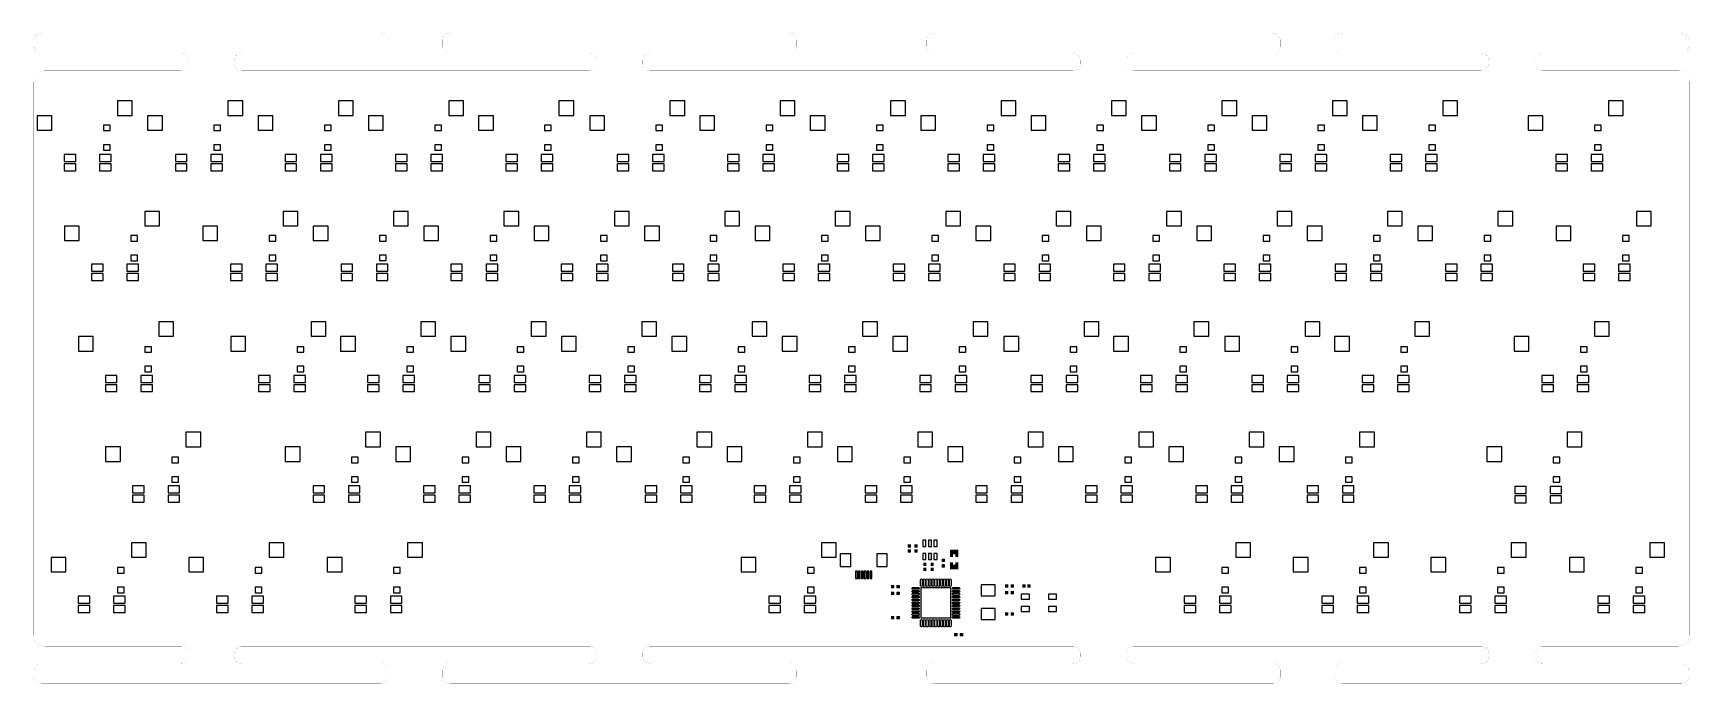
# Model space of a CAD drawing. Header units: millimetres. Extents: x 0 to 286, y 0 to 112.
import ezdxf

# ---------------------------------------------------------------- set-up
doc = ezdxf.new("R2010")
doc.units = ezdxf.units.MM
doc.layers.add('Board Outline Layer', color=7, linetype='Continuous', true_color=0xc2c200)
doc.layers.add('Bottom Paste Mask Layer', color=7, linetype='Continuous', true_color=0x00c2c2)

msp = doc.modelspace()

# ---------------------------------------------------------------- hatches: boundary and pattern name
at = {"layer": 'Bottom Paste Mask Layer'}
for points in [[(151.36, 23.63), (150.9, 23.63), (150.86, 23.67), (150.86, 24.17), (150.9, 24.21), (151.36, 24.21), (151.4, 24.17), (151.4, 23.67)], [(151.36, 23.36), (150.9, 23.36), (150.86, 23.32), (150.86, 22.82), (150.9, 22.78), (151.36, 22.78), (151.4, 22.82), (151.4, 23.32)], [(152.5, 23.63), (152.04, 23.63), (152, 23.67), (152, 24.17), (152.04, 24.21), (152.5, 24.21), (152.54, 24.17), (152.54, 23.67)], [(152.5, 23.36), (152.04, 23.36), (152, 23.32), (152, 22.82), (152.04, 22.78), (152.5, 22.78), (152.54, 22.82), (152.54, 23.32)], [(159.5, 23.27), (158.22, 23.27), (158.17, 23.22), (158.17, 22.07), (158.22, 22.02), (158.63, 22.01), (158.63, 22.46), (159.08, 22.46), (159.08, 22.02), (159.5, 22.02), (159.55, 22.07), (159.55, 23.22)], [(154.03, 20.46), (153.57, 20.46), (153.53, 20.5), (153.53, 21), (153.57, 21.04), (154.03, 21.04), (154.07, 21), (154.07, 20.5)], [(154.03, 20.19), (153.57, 20.19), (153.53, 20.15), (153.53, 19.64), (153.57, 19.6), (154.03, 19.6), (154.07, 19.64), (154.07, 20.15)], [(155.3, 20.46), (154.84, 20.46), (154.8, 20.5), (154.8, 21), (154.84, 21.04), (155.3, 21.04), (155.34, 21), (155.34, 20.5)], [(155.3, 20.19), (154.84, 20.19), (154.8, 20.15), (154.8, 19.64), (154.84, 19.6), (155.3, 19.6), (155.34, 19.64), (155.34, 20.15)], [(156.75, 21.14), (157.2, 21.14), (157.25, 21.21), (157.25, 21.69), (157.2, 21.74), (156.75, 21.74), (156.7, 21.69), (156.7, 21.21)], [(156.75, 20.18), (157.2, 20.18), (157.25, 20.23), (157.25, 20.71), (157.2, 20.78), (156.75, 20.78), (156.7, 20.71), (156.7, 20.23)], [(159.5, 21.12), (159.08, 21.12), (159.08, 20.67), (158.63, 20.67), (158.63, 21.11), (158.22, 21.12), (158.17, 21.07), (158.17, 19.92), (158.22, 19.87), (159.5, 19.87), (159.55, 19.92), (159.55, 21.07)], [(148.54, 16.67), (148.54, 17.12), (148.47, 17.17), (147.99, 17.17), (147.94, 17.12), (147.94, 16.67), (147.99, 16.62), (148.47, 16.62)], [(149.5, 16.67), (149.5, 17.12), (149.45, 17.17), (148.97, 17.17), (148.9, 17.12), (148.9, 16.67), (148.97, 16.62), (149.45, 16.62)], [(167.62, 17.24), (167.62, 16.79), (167.67, 16.74), (168.15, 16.74), (168.22, 16.79), (168.22, 17.24), (168.15, 17.29), (167.67, 17.29)], [(168.58, 17.24), (168.58, 16.79), (168.65, 16.74), (169.13, 16.74), (169.18, 16.79), (169.18, 17.24), (169.13, 17.29), (168.65, 17.29)], [(171.19, 17.25), (171.19, 16.79), (171.15, 16.75), (170.65, 16.75), (170.61, 16.79), (170.61, 17.25), (170.65, 17.29), (171.15, 17.29)], [(171.46, 17.25), (171.46, 16.79), (171.5, 16.75), (172, 16.75), (172.04, 16.79), (172.04, 17.25), (172, 17.29), (171.5, 17.29)], [(148.54, 15.52), (148.54, 15.97), (148.47, 16.02), (147.99, 16.02), (147.94, 15.97), (147.94, 15.52), (147.99, 15.47), (148.47, 15.47)], [(149.5, 15.52), (149.5, 15.97), (149.45, 16.02), (148.97, 16.02), (148.9, 15.97), (148.9, 15.52), (148.97, 15.47), (149.45, 15.47)], [(167.62, 16.1), (167.62, 15.65), (167.67, 15.6), (168.15, 15.6), (168.22, 15.65), (168.22, 16.1), (168.15, 16.15), (167.67, 16.15)], [(168.58, 16.1), (168.58, 15.65), (168.65, 15.6), (169.13, 15.6), (169.18, 15.65), (169.18, 16.1), (169.13, 16.15), (168.65, 16.15)], [(148.54, 11.33), (148.54, 11.78), (148.47, 11.83), (147.99, 11.83), (147.94, 11.78), (147.94, 11.33), (147.99, 11.28), (148.47, 11.28)], [(149.5, 11.33), (149.5, 11.78), (149.45, 11.83), (148.97, 11.83), (148.9, 11.78), (148.9, 11.33), (148.97, 11.28), (149.45, 11.28)], [(167.62, 12.42), (167.62, 11.97), (167.67, 11.92), (168.15, 11.92), (168.22, 11.97), (168.22, 12.42), (168.15, 12.47), (167.67, 12.47)], [(168.58, 12.42), (168.58, 11.97), (168.65, 11.92), (169.13, 11.92), (169.18, 11.97), (169.18, 12.42), (169.13, 12.47), (168.65, 12.47)], [(158.86, 8.86), (158.86, 8.41), (158.91, 8.36), (159.39, 8.36), (159.46, 8.41), (159.46, 8.86), (159.39, 8.91), (158.91, 8.91)], [(159.82, 8.86), (159.82, 8.41), (159.89, 8.36), (160.37, 8.36), (160.42, 8.41), (160.42, 8.86), (160.37, 8.91), (159.89, 8.91)]]:
    msp.add_hatch(color=256, dxfattribs=at).paths.add_polyline_path(points)

# ---------------------------------------------------------------- linework, layer by layer
at = {"layer": 'Board Outline Layer', "const_width": 0.01}
for points in [[(1.42, 112.39, 0.414214), (0.22, 111.19)], [(61.22, 111.19, 0.414214), (60.02, 112.39)], [(71.86, 112.39, 0.414214), (70.66, 111.19)], [(131.66, 111.19, 0.414214), (130.46, 112.39)], [(155.29, 112.39, 0.414214), (154.09, 111.19)], [(215.09, 111.19, 0.414214), (213.89, 112.39)], [(225.73, 112.39, 0.414214), (224.53, 111.19)], [(285.53, 111.19, 0.414214), (284.33, 112.39)], [(0.22, 110.09, 0.414214), (1.42, 108.89)], [(26.72, 107.69, 0.414214), (25.52, 108.89)], [(35.92, 108.89, 0.414214), (34.72, 107.69)], [(60.02, 108.89, 0.414214), (61.22, 110.09)], [(70.66, 110.09, 0.414214), (71.86, 108.89)], [(97.16, 107.69, 0.414214), (95.96, 108.89)], [(106.36, 108.89, 0.414214), (105.16, 107.69)], [(130.46, 108.89, 0.414214), (131.66, 110.09)], [(154.09, 110.09, 0.414214), (155.29, 108.89)], [(180.59, 107.69, 0.414214), (179.39, 108.89)], [(189.79, 108.89, 0.414214), (188.59, 107.69)], [(213.89, 108.89, 0.414214), (215.09, 110.09)], [(224.53, 110.09, 0.414214), (225.73, 108.89)], [(251.03, 107.69, 0.414214), (249.83, 108.89)], [(260.23, 108.89, 0.414214), (259.03, 107.69)], [(284.33, 108.89, 0.414214), (285.53, 110.09)], [(2, 105.89, 0.414214), (0, 103.89)], [(25.52, 105.89, 0.414214), (26.72, 107.09)], [(34.72, 107.09, 0.414214), (35.92, 105.89)], [(95.96, 105.89, 0.414214), (97.16, 107.09)], [(105.16, 107.09, 0.414214), (106.36, 105.89)], [(179.39, 105.89, 0.414214), (180.59, 107.09)], [(188.59, 107.09, 0.414214), (189.79, 105.89)], [(249.83, 105.89, 0.414214), (251.03, 107.09)], [(259.03, 107.09, 0.414214), (260.23, 105.89)], [(285.75, 103.89, 0.414214), (283.75, 105.89)], [(0, 8.64, 0.414214), (2, 6.64)], [(283.75, 6.64, 0.414214), (285.75, 8.64)], [(26.72, 5.44, 0.414214), (25.52, 6.64)], [(35.92, 6.64, 0.414214), (34.72, 5.44)], [(97.16, 5.44, 0.414214), (95.96, 6.64)], [(106.36, 6.64, 0.414214), (105.16, 5.44)], [(180.59, 5.44, 0.414214), (179.39, 6.64)], [(189.79, 6.64, 0.414214), (188.59, 5.44)], [(251.03, 5.44, 0.414214), (249.83, 6.64)], [(260.23, 6.64, 0.414214), (259.03, 5.44)], [(1.42, 3.64, 0.414214), (0.22, 2.44)], [(25.52, 3.64, 0.414214), (26.72, 4.84)], [(34.72, 4.84, 0.414214), (35.92, 3.64)], [(61.22, 2.44, 0.414214), (60.02, 3.64)], [(71.86, 3.64, 0.414214), (70.66, 2.44)], [(95.96, 3.64, 0.414214), (97.16, 4.84)], [(105.16, 4.84, 0.414214), (106.36, 3.64)], [(131.66, 2.44, 0.414214), (130.46, 3.64)], [(155.29, 3.64, 0.414214), (154.09, 2.44)], [(179.39, 3.64, 0.414214), (180.59, 4.84)], [(188.59, 4.84, 0.414214), (189.79, 3.64)], [(215.09, 2.44, 0.414214), (213.89, 3.64)], [(225.73, 3.64, 0.414214), (224.53, 2.44)], [(249.83, 3.64, 0.414214), (251.03, 4.84)], [(259.03, 4.84, 0.414214), (260.23, 3.64)], [(285.53, 2.44, 0.414214), (284.33, 3.64)], [(0.22, 1.34, 0.414214), (1.42, 0.14)], [(60.02, 0.14, 0.414214), (61.22, 1.34)], [(70.66, 1.34, 0.414214), (71.86, 0.14)], [(130.46, 0.14, 0.414214), (131.66, 1.34)], [(154.09, 1.34, 0.414214), (155.29, 0.14)], [(213.89, 0.14, 0.414214), (215.09, 1.34)], [(224.53, 1.34, 0.414214), (225.73, 0.14)], [(284.33, 0.14, 0.414214), (285.53, 1.34)]]:
    msp.add_lwpolyline(points, format="xyb", dxfattribs=at)
for points in [[(1.42, 112.39), (33.22, 112.39)], [(60.02, 112.39), (28.22, 112.39)], [(71.86, 112.39), (103.66, 112.39)], [(130.46, 112.39), (98.66, 112.39)], [(155.29, 112.39), (187.09, 112.39)], [(213.89, 112.39), (182.09, 112.39)], [(225.73, 112.39), (257.53, 112.39)], [(284.33, 112.39), (252.53, 112.39)], [(0.22, 110.09), (0.22, 111.19)], [(25.52, 108.89), (1.42, 108.89)], [(35.92, 108.89), (60.02, 108.89)], [(61.22, 110.09), (61.22, 111.19)], [(70.66, 110.09), (70.66, 111.19)], [(95.96, 108.89), (71.86, 108.89)], [(106.36, 108.89), (130.46, 108.89)], [(131.66, 110.09), (131.66, 111.19)], [(154.09, 110.09), (154.09, 111.19)], [(179.39, 108.89), (155.29, 108.89)], [(189.79, 108.89), (213.89, 108.89)], [(215.09, 110.09), (215.09, 111.19)], [(224.53, 110.09), (224.53, 111.19)], [(249.83, 108.89), (225.73, 108.89)], [(260.23, 108.89), (284.33, 108.89)], [(285.53, 110.09), (285.53, 111.19)], [(2, 105.89), (25.52, 105.89)], [(26.72, 107.09), (26.72, 107.69)], [(34.72, 107.69), (34.72, 107.09)], [(35.92, 105.89), (37.22, 105.89)], [(37.22, 105.89), (72.44, 105.89)], [(72.44, 105.89), (95.96, 105.89)], [(97.16, 107.09), (97.16, 107.69)], [(105.16, 107.69), (105.16, 107.09)], [(107.66, 105.89), (106.36, 105.89)], [(107.66, 105.89), (142.88, 105.89)], [(142.88, 105.89), (179.39, 105.89)], [(180.59, 107.09), (180.59, 107.69)], [(188.59, 107.69), (188.59, 107.09)], [(189.79, 105.89), (213.31, 105.89)], [(213.31, 105.89), (249.83, 105.89)], [(251.03, 107.09), (251.03, 107.69)], [(259.03, 107.69), (259.03, 107.09)], [(260.23, 105.89), (283.75, 105.89)], [(0, 10.64), (0, 103.89)], [(285.75, 104.16), (285.75, 10.64)], [(285.75, 103.89), (285.75, 104.16)], [(0, 8.64), (0, 11.92)], [(285.75, 8.64), (285.75, 13.21)], [(25.52, 6.64), (2, 6.64)], [(37.22, 6.64), (35.92, 6.64)], [(72.44, 6.64), (37.22, 6.64)], [(95.96, 6.64), (72.44, 6.64)], [(142.88, 6.64), (106.36, 6.64)], [(179.39, 6.64), (142.88, 6.64)], [(213.31, 6.64), (189.79, 6.64)], [(249.83, 6.64), (213.31, 6.64)], [(283.75, 6.64), (260.23, 6.64)], [(25.52, 3.64), (1.42, 3.64)], [(26.72, 4.84), (26.72, 5.44)], [(34.72, 5.44), (34.72, 4.84)], [(35.92, 3.64), (60.02, 3.64)], [(95.96, 3.64), (71.86, 3.64)], [(97.16, 5.44), (97.16, 4.84)], [(105.16, 4.84), (105.16, 5.44)], [(106.36, 3.64), (130.46, 3.64)], [(179.39, 3.64), (155.29, 3.64)], [(180.59, 4.84), (180.59, 5.44)], [(188.59, 5.44), (188.59, 4.84)], [(189.79, 3.64), (213.89, 3.64)], [(249.83, 3.64), (225.73, 3.64)], [(251.03, 4.84), (251.03, 5.44)], [(259.03, 5.44), (259.03, 4.84)], [(260.23, 3.64), (284.33, 3.64)], [(0.22, 2.44), (0.22, 1.34)], [(1.42, 0.14), (28.22, 0.14)], [(28.22, 0.14), (33.22, 0.14)], [(33.22, 0.14), (28.22, 0.14)], [(60.02, 0.14), (33.22, 0.14)], [(61.22, 2.44), (61.22, 1.34)], [(70.66, 2.44), (70.66, 1.34)], [(71.86, 0.14), (103.66, 0.14)], [(130.46, 0.14), (98.66, 0.14)], [(131.66, 2.44), (131.66, 1.34)], [(154.09, 2.44), (154.09, 1.34)], [(155.29, 0.14), (187.09, 0.14)], [(213.89, 0.14), (182.09, 0.14)], [(215.09, 2.44), (215.09, 1.34)], [(224.53, 2.44), (224.53, 1.34)], [(225.73, 0.14), (257.53, 0.14)], [(284.33, 0.14), (252.53, 0.14)], [(285.53, 2.44), (285.53, 1.34)]]:
    msp.add_lwpolyline(points, dxfattribs=at)
at = {"layer": 'Bottom Paste Mask Layer'}
for points in [[(14.54, 100.69), (14.54, 98.19), (17.09, 98.19), (17.09, 100.69)], [(33.59, 100.69), (33.59, 98.19), (36.14, 98.19), (36.14, 100.69)], [(52.64, 100.69), (52.64, 98.19), (55.19, 98.19), (55.19, 100.69)], [(71.69, 100.69), (71.69, 98.19), (74.24, 98.19), (74.24, 100.69)], [(90.69, 100.69), (90.69, 98.19), (93.24, 98.19), (93.24, 100.69)], [(109.83, 100.69), (109.83, 98.19), (112.38, 98.19), (112.38, 100.69)], [(128.84, 100.69), (128.84, 98.19), (131.39, 98.19), (131.39, 100.69)], [(147.89, 100.69), (147.89, 98.19), (150.44, 98.19), (150.44, 100.69)], [(166.94, 100.69), (166.94, 98.19), (169.49, 98.19), (169.49, 100.69)], [(185.99, 100.69), (185.99, 98.19), (188.54, 98.19), (188.54, 100.69)], [(205.04, 100.69), (205.04, 98.19), (207.59, 98.19), (207.59, 100.69)], [(224.09, 100.69), (224.09, 98.19), (226.64, 98.19), (226.64, 100.69)], [(243.14, 100.69), (243.14, 98.19), (245.69, 98.19), (245.69, 100.69)], [(271.71, 100.69), (271.71, 98.19), (274.26, 98.19), (274.26, 100.69)], [(0.69, 98.15), (0.69, 95.65), (3.24, 95.65), (3.24, 98.15)], [(19.74, 98.15), (19.74, 95.65), (22.29, 95.65), (22.29, 98.15)], [(38.79, 98.15), (38.79, 95.65), (41.34, 95.65), (41.34, 98.15)], [(57.84, 98.15), (57.84, 95.65), (60.39, 95.65), (60.39, 98.15)], [(76.84, 98.15), (76.84, 95.65), (79.39, 95.65), (79.39, 98.15)], [(95.99, 98.15), (95.99, 95.65), (98.54, 95.65), (98.54, 98.15)], [(114.99, 98.15), (114.99, 95.65), (117.54, 95.65), (117.54, 98.15)], [(134.04, 98.15), (134.04, 95.65), (136.59, 95.65), (136.59, 98.15)], [(153.09, 98.15), (153.09, 95.65), (155.64, 95.65), (155.64, 98.15)], [(172.14, 98.15), (172.14, 95.65), (174.69, 95.65), (174.69, 98.15)], [(191.19, 98.15), (191.19, 95.65), (193.74, 95.65), (193.74, 98.15)], [(210.24, 98.15), (210.24, 95.65), (212.79, 95.65), (212.79, 98.15)], [(229.29, 98.15), (229.29, 95.65), (231.84, 95.65), (231.84, 98.15)], [(257.87, 98.15), (257.87, 95.65), (260.42, 95.65), (260.42, 98.15)], [(12.13, 95.58), (13.28, 95.58), (13.28, 96.53), (12.13, 96.53)], [(31.18, 95.58), (32.33, 95.58), (32.33, 96.53), (31.18, 96.53)], [(50.23, 95.58), (51.38, 95.58), (51.38, 96.53), (50.23, 96.53)], [(69.28, 95.58), (70.43, 95.58), (70.43, 96.53), (69.28, 96.53)], [(88.2, 95.58), (89.35, 95.58), (89.35, 96.53), (88.2, 96.53)], [(107.38, 95.58), (108.53, 95.58), (108.53, 96.53), (107.38, 96.53)], [(126.43, 95.58), (127.58, 95.58), (127.58, 96.53), (126.43, 96.53)], [(145.48, 95.58), (146.63, 95.58), (146.63, 96.53), (145.48, 96.53)], [(164.53, 95.58), (165.68, 95.58), (165.68, 96.53), (164.53, 96.53)], [(183.46, 95.58), (184.61, 95.58), (184.61, 96.53), (183.46, 96.53)], [(202.63, 95.58), (203.78, 95.58), (203.78, 96.53), (202.63, 96.53)], [(221.56, 95.58), (222.71, 95.58), (222.71, 96.53), (221.56, 96.53)], [(240.73, 95.58), (241.88, 95.58), (241.88, 96.53), (240.73, 96.53)], [(269.3, 95.58), (270.45, 95.58), (270.45, 96.53), (269.3, 96.53)], [(7.35, 90.24), (7.35, 91.44), (5.35, 91.44), (5.35, 90.24)], [(13.45, 90.24), (13.45, 91.44), (11.45, 91.44), (11.45, 90.24)], [(12.13, 92.19), (13.28, 92.19), (13.28, 93.14), (12.13, 93.14)], [(26.53, 90.24), (26.53, 91.44), (24.53, 91.44), (24.53, 90.24)], [(32.63, 90.24), (32.63, 91.44), (30.63, 91.44), (30.63, 90.24)], [(31.18, 92.19), (32.33, 92.19), (32.33, 93.14), (31.18, 93.14)], [(45.45, 90.24), (45.45, 91.44), (43.45, 91.44), (43.45, 90.24)], [(51.55, 90.24), (51.55, 91.44), (49.55, 91.44), (49.55, 90.24)], [(50.23, 92.19), (51.38, 92.19), (51.38, 93.14), (50.23, 93.14)], [(64.5, 90.24), (64.5, 91.44), (62.5, 91.44), (62.5, 90.24)], [(70.6, 90.24), (70.6, 91.44), (68.6, 91.44), (68.6, 90.24)], [(69.28, 92.19), (70.43, 92.19), (70.43, 93.14), (69.28, 93.14)], [(83.55, 90.24), (83.55, 91.44), (81.55, 91.44), (81.55, 90.24)], [(89.65, 90.24), (89.65, 91.44), (87.65, 91.44), (87.65, 90.24)], [(88.2, 92.19), (89.35, 92.19), (89.35, 93.14), (88.2, 93.14)], [(102.73, 90.24), (102.73, 91.44), (100.73, 91.44), (100.73, 90.24)], [(108.83, 90.24), (108.83, 91.44), (106.83, 91.44), (106.83, 90.24)], [(107.38, 92.19), (108.53, 92.19), (108.53, 93.14), (107.38, 93.14)], [(121.78, 90.24), (121.78, 91.44), (119.78, 91.44), (119.78, 90.24)], [(127.88, 90.24), (127.88, 91.44), (125.88, 91.44), (125.88, 90.24)], [(126.43, 92.19), (127.58, 92.19), (127.58, 93.14), (126.43, 93.14)], [(140.7, 90.24), (140.7, 91.44), (138.7, 91.44), (138.7, 90.24)], [(146.8, 90.24), (146.8, 91.44), (144.8, 91.44), (144.8, 90.24)], [(145.48, 92.19), (146.63, 92.19), (146.63, 93.14), (145.48, 93.14)], [(159.75, 90.24), (159.75, 91.44), (157.75, 91.44), (157.75, 90.24)], [(165.85, 90.24), (165.85, 91.44), (163.85, 91.44), (163.85, 90.24)], [(164.53, 92.19), (165.68, 92.19), (165.68, 93.14), (164.53, 93.14)], [(178.8, 90.24), (178.8, 91.44), (176.8, 91.44), (176.8, 90.24)], [(184.9, 90.24), (184.9, 91.44), (182.9, 91.44), (182.9, 90.24)], [(183.46, 92.19), (184.61, 92.19), (184.61, 93.14), (183.46, 93.14)], [(197.98, 90.24), (197.98, 91.44), (195.98, 91.44), (195.98, 90.24)], [(204.08, 90.24), (204.08, 91.44), (202.08, 91.44), (202.08, 90.24)], [(202.63, 92.19), (203.78, 92.19), (203.78, 93.14), (202.63, 93.14)], [(217.03, 90.24), (217.03, 91.44), (215.03, 91.44), (215.03, 90.24)], [(223.13, 90.24), (223.13, 91.44), (221.13, 91.44), (221.13, 90.24)], [(221.56, 92.19), (222.71, 92.19), (222.71, 93.14), (221.56, 93.14)], [(236.08, 90.24), (236.08, 91.44), (234.08, 91.44), (234.08, 90.24)], [(242.18, 90.24), (242.18, 91.44), (240.18, 91.44), (240.18, 90.24)], [(240.73, 92.19), (241.88, 92.19), (241.88, 93.14), (240.73, 93.14)], [(264.65, 90.24), (264.65, 91.44), (262.65, 91.44), (262.65, 90.24)], [(270.75, 90.24), (270.75, 91.44), (268.75, 91.44), (268.75, 90.24)], [(269.3, 92.19), (270.45, 92.19), (270.45, 93.14), (269.3, 93.14)], [(7.35, 88.64), (7.35, 89.84), (5.35, 89.84), (5.35, 88.64)], [(13.45, 88.64), (13.45, 89.84), (11.45, 89.84), (11.45, 88.64)], [(26.53, 88.64), (26.53, 89.84), (24.53, 89.84), (24.53, 88.64)], [(32.63, 88.64), (32.63, 89.84), (30.63, 89.84), (30.63, 88.64)], [(45.45, 88.64), (45.45, 89.84), (43.45, 89.84), (43.45, 88.64)], [(51.55, 88.64), (51.55, 89.84), (49.55, 89.84), (49.55, 88.64)], [(64.5, 88.64), (64.5, 89.84), (62.5, 89.84), (62.5, 88.64)], [(70.6, 88.64), (70.6, 89.84), (68.6, 89.84), (68.6, 88.64)], [(83.55, 88.64), (83.55, 89.84), (81.55, 89.84), (81.55, 88.64)], [(89.65, 88.64), (89.65, 89.84), (87.65, 89.84), (87.65, 88.64)], [(102.73, 88.64), (102.73, 89.84), (100.73, 89.84), (100.73, 88.64)], [(108.83, 88.64), (108.83, 89.84), (106.83, 89.84), (106.83, 88.64)], [(121.78, 88.64), (121.78, 89.84), (119.78, 89.84), (119.78, 88.64)], [(127.88, 88.64), (127.88, 89.84), (125.88, 89.84), (125.88, 88.64)], [(140.7, 88.64), (140.7, 89.84), (138.7, 89.84), (138.7, 88.64)], [(146.8, 88.64), (146.8, 89.84), (144.8, 89.84), (144.8, 88.64)], [(159.75, 88.64), (159.75, 89.84), (157.75, 89.84), (157.75, 88.64)], [(165.85, 88.64), (165.85, 89.84), (163.85, 89.84), (163.85, 88.64)], [(178.8, 88.64), (178.8, 89.84), (176.8, 89.84), (176.8, 88.64)], [(184.9, 88.64), (184.9, 89.84), (182.9, 89.84), (182.9, 88.64)], [(197.98, 88.64), (197.98, 89.84), (195.98, 89.84), (195.98, 88.64)], [(204.08, 88.64), (204.08, 89.84), (202.08, 89.84), (202.08, 88.64)], [(217.03, 88.64), (217.03, 89.84), (215.03, 89.84), (215.03, 88.64)], [(223.13, 88.64), (223.13, 89.84), (221.13, 89.84), (221.13, 88.64)], [(236.08, 88.64), (236.08, 89.84), (234.08, 89.84), (234.08, 88.64)], [(242.18, 88.64), (242.18, 89.84), (240.18, 89.84), (240.18, 88.64)], [(264.65, 88.64), (264.65, 89.84), (262.65, 89.84), (262.65, 88.64)], [(270.75, 88.64), (270.75, 89.84), (268.75, 89.84), (268.75, 88.64)], [(19.24, 81.64), (19.24, 79.14), (21.79, 79.14), (21.79, 81.64)], [(43.11, 81.64), (43.11, 79.14), (45.66, 79.14), (45.66, 81.64)], [(62.16, 81.64), (62.16, 79.14), (64.71, 79.14), (64.71, 81.64)], [(81.21, 81.64), (81.21, 79.14), (83.76, 79.14), (83.76, 81.64)], [(100.26, 81.64), (100.26, 79.14), (102.81, 79.14), (102.81, 81.64)], [(119.31, 81.64), (119.31, 79.14), (121.86, 79.14), (121.86, 81.64)], [(138.36, 81.64), (138.36, 79.14), (140.91, 79.14), (140.91, 81.64)], [(157.41, 81.64), (157.41, 79.14), (159.96, 79.14), (159.96, 81.64)], [(176.46, 81.64), (176.46, 79.14), (179.01, 79.14), (179.01, 81.64)], [(195.51, 81.64), (195.51, 79.14), (198.06, 79.14), (198.06, 81.64)], [(214.56, 81.64), (214.56, 79.14), (217.11, 79.14), (217.11, 81.64)], [(233.61, 81.64), (233.61, 79.14), (236.16, 79.14), (236.16, 81.64)], [(252.66, 81.64), (252.66, 79.14), (255.21, 79.14), (255.21, 81.64)], [(276.54, 81.64), (276.54, 79.14), (279.09, 79.14), (279.09, 81.64)], [(5.39, 79.1), (5.39, 76.6), (7.94, 76.6), (7.94, 79.1)], [(16.83, 76.52), (17.98, 76.52), (17.98, 77.47), (16.83, 77.47)], [(29.27, 79.1), (29.27, 76.6), (31.82, 76.6), (31.82, 79.1)], [(40.71, 76.52), (41.86, 76.52), (41.86, 77.47), (40.71, 77.47)], [(48.32, 79.1), (48.32, 76.6), (50.87, 76.6), (50.87, 79.1)], [(59.72, 76.52), (60.87, 76.52), (60.87, 77.47), (59.72, 77.47)], [(67.37, 79.1), (67.37, 76.6), (69.92, 76.6), (69.92, 79.1)], [(78.8, 76.53), (79.95, 76.53), (79.95, 77.48), (78.8, 77.48)], [(86.42, 79.1), (86.42, 76.6), (88.97, 76.6), (88.97, 79.1)], [(97.86, 76.52), (99.01, 76.52), (99.01, 77.47), (97.86, 77.47)], [(105.47, 79.1), (105.47, 76.6), (108.02, 76.6), (108.02, 79.1)], [(116.78, 76.52), (117.93, 76.52), (117.93, 77.47), (116.78, 77.47)], [(124.52, 79.1), (124.52, 76.6), (127.07, 76.6), (127.07, 79.1)], [(135.95, 76.52), (137.1, 76.52), (137.1, 77.47), (135.95, 77.47)], [(143.57, 79.1), (143.57, 76.6), (146.12, 76.6), (146.12, 79.1)], [(155, 76.52), (156.15, 76.52), (156.15, 77.47), (155, 77.47)], [(162.62, 79.1), (162.62, 76.6), (165.17, 76.6), (165.17, 79.1)], [(174.06, 76.52), (175.21, 76.52), (175.21, 77.47), (174.06, 77.47)], [(181.67, 79.1), (181.67, 76.6), (184.22, 76.6), (184.22, 79.1)], [(193.1, 76.52), (194.25, 76.52), (194.25, 77.47), (193.1, 77.47)], [(200.72, 79.1), (200.72, 76.6), (203.27, 76.6), (203.27, 79.1)], [(212.15, 76.52), (213.3, 76.52), (213.3, 77.47), (212.15, 77.47)], [(219.77, 79.1), (219.77, 76.6), (222.32, 76.6), (222.32, 79.1)], [(231.2, 76.52), (232.35, 76.52), (232.35, 77.47), (231.2, 77.47)], [(238.82, 79.1), (238.82, 76.6), (241.37, 76.6), (241.37, 79.1)], [(250.25, 76.52), (251.4, 76.52), (251.4, 77.47), (250.25, 77.47)], [(262.69, 79.1), (262.69, 76.6), (265.24, 76.6), (265.24, 79.1)], [(274.13, 76.52), (275.28, 76.52), (275.28, 77.47), (274.13, 77.47)], [(10.05, 72.52), (10.05, 71.32), (12.05, 71.32), (12.05, 72.52)], [(16.15, 72.52), (16.15, 71.32), (18.15, 71.32), (18.15, 72.52)], [(16.83, 73.13), (17.98, 73.13), (17.98, 74.08), (16.83, 74.08)], [(34.05, 72.52), (34.05, 71.32), (36.05, 71.32), (36.05, 72.52)], [(40.15, 72.52), (40.15, 71.32), (42.15, 71.32), (42.15, 72.52)], [(40.71, 73.13), (41.86, 73.13), (41.86, 74.08), (40.71, 74.08)], [(53.1, 72.52), (53.1, 71.32), (55.1, 71.32), (55.1, 72.52)], [(59.2, 72.52), (59.2, 71.32), (61.2, 71.32), (61.2, 72.52)], [(59.72, 73.14), (60.87, 73.14), (60.87, 74.09), (59.72, 74.09)], [(72.02, 72.52), (72.02, 71.32), (74.02, 71.32), (74.02, 72.52)], [(78.12, 72.52), (78.12, 71.32), (80.12, 71.32), (80.12, 72.52)], [(78.8, 73.14), (79.95, 73.14), (79.95, 74.09), (78.8, 74.09)], [(91.07, 72.52), (91.07, 71.32), (93.07, 71.32), (93.07, 72.52)], [(97.17, 72.52), (97.17, 71.32), (99.17, 71.32), (99.17, 72.52)], [(97.86, 73.13), (99.01, 73.13), (99.01, 74.08), (97.86, 74.08)], [(110.25, 72.52), (110.25, 71.32), (112.25, 71.32), (112.25, 72.52)], [(116.35, 72.52), (116.35, 71.32), (118.35, 71.32), (118.35, 72.52)], [(116.78, 73.13), (117.93, 73.13), (117.93, 74.08), (116.78, 74.08)], [(129.3, 72.52), (129.3, 71.32), (131.3, 71.32), (131.3, 72.52)], [(135.4, 72.52), (135.4, 71.32), (137.4, 71.32), (137.4, 72.52)], [(135.95, 73.13), (137.1, 73.13), (137.1, 74.08), (135.95, 74.08)], [(148.35, 72.52), (148.35, 71.32), (150.35, 71.32), (150.35, 72.52)], [(154.45, 72.52), (154.45, 71.32), (156.45, 71.32), (156.45, 72.52)], [(155, 73.13), (156.15, 73.13), (156.15, 74.08), (155, 74.08)], [(167.4, 72.52), (167.4, 71.32), (169.4, 71.32), (169.4, 72.52)], [(173.5, 72.52), (173.5, 71.32), (175.5, 71.32), (175.5, 72.52)], [(174.06, 73.13), (175.21, 73.13), (175.21, 74.08), (174.06, 74.08)], [(186.32, 72.52), (186.32, 71.32), (188.32, 71.32), (188.32, 72.52)], [(192.42, 72.52), (192.42, 71.32), (194.42, 71.32), (194.42, 72.52)], [(193.1, 73.13), (194.25, 73.13), (194.25, 74.08), (193.1, 74.08)], [(205.37, 72.52), (205.37, 71.32), (207.37, 71.32), (207.37, 72.52)], [(211.47, 72.52), (211.47, 71.32), (213.47, 71.32), (213.47, 72.52)], [(212.15, 73.13), (213.3, 73.13), (213.3, 74.08), (212.15, 74.08)], [(224.55, 72.52), (224.55, 71.32), (226.55, 71.32), (226.55, 72.52)], [(230.65, 72.52), (230.65, 71.32), (232.65, 71.32), (232.65, 72.52)], [(231.2, 73.13), (232.35, 73.13), (232.35, 74.08), (231.2, 74.08)], [(243.6, 72.52), (243.6, 71.32), (245.6, 71.32), (245.6, 72.52)], [(249.7, 72.52), (249.7, 71.32), (251.7, 71.32), (251.7, 72.52)], [(250.25, 73.13), (251.4, 73.13), (251.4, 74.08), (250.25, 74.08)], [(267.35, 72.52), (267.35, 71.32), (269.35, 71.32), (269.35, 72.52)], [(273.45, 72.52), (273.45, 71.32), (275.45, 71.32), (275.45, 72.52)], [(274.13, 73.13), (275.28, 73.13), (275.28, 74.08), (274.13, 74.08)], [(10.05, 70.92), (10.05, 69.72), (12.05, 69.72), (12.05, 70.92)], [(16.15, 70.92), (16.15, 69.72), (18.15, 69.72), (18.15, 70.92)], [(34.05, 70.92), (34.05, 69.72), (36.05, 69.72), (36.05, 70.92)], [(40.15, 70.92), (40.15, 69.72), (42.15, 69.72), (42.15, 70.92)], [(53.1, 70.92), (53.1, 69.72), (55.1, 69.72), (55.1, 70.92)], [(59.2, 70.92), (59.2, 69.72), (61.2, 69.72), (61.2, 70.92)], [(72.02, 70.92), (72.02, 69.72), (74.02, 69.72), (74.02, 70.92)], [(78.12, 70.92), (78.12, 69.72), (80.12, 69.72), (80.12, 70.92)], [(91.07, 70.92), (91.07, 69.72), (93.07, 69.72), (93.07, 70.92)], [(97.17, 70.92), (97.17, 69.72), (99.17, 69.72), (99.17, 70.92)], [(110.25, 70.92), (110.25, 69.72), (112.25, 69.72), (112.25, 70.92)], [(116.35, 70.92), (116.35, 69.72), (118.35, 69.72), (118.35, 70.92)], [(129.3, 70.92), (129.3, 69.72), (131.3, 69.72), (131.3, 70.92)], [(135.4, 70.92), (135.4, 69.72), (137.4, 69.72), (137.4, 70.92)], [(148.35, 70.92), (148.35, 69.72), (150.35, 69.72), (150.35, 70.92)], [(154.45, 70.92), (154.45, 69.72), (156.45, 69.72), (156.45, 70.92)], [(167.4, 70.92), (167.4, 69.72), (169.4, 69.72), (169.4, 70.92)], [(173.5, 70.92), (173.5, 69.72), (175.5, 69.72), (175.5, 70.92)], [(186.32, 70.92), (186.32, 69.72), (188.32, 69.72), (188.32, 70.92)], [(192.42, 70.92), (192.42, 69.72), (194.42, 69.72), (194.42, 70.92)], [(205.37, 70.92), (205.37, 69.72), (207.37, 69.72), (207.37, 70.92)], [(211.47, 70.92), (211.47, 69.72), (213.47, 69.72), (213.47, 70.92)], [(224.55, 70.92), (224.55, 69.72), (226.55, 69.72), (226.55, 70.92)], [(230.65, 70.92), (230.65, 69.72), (232.65, 69.72), (232.65, 70.92)], [(243.6, 70.92), (243.6, 69.72), (245.6, 69.72), (245.6, 70.92)], [(249.7, 70.92), (249.7, 69.72), (251.7, 69.72), (251.7, 70.92)], [(267.35, 70.92), (267.35, 69.72), (269.35, 69.72), (269.35, 70.92)], [(273.45, 70.92), (273.45, 69.72), (275.45, 69.72), (275.45, 70.92)], [(7.8, 60.05), (7.8, 57.55), (10.35, 57.55), (10.35, 60.05)], [(21.65, 62.59), (21.65, 60.09), (24.2, 60.09), (24.2, 62.59)], [(34.09, 60.05), (34.09, 57.55), (36.64, 57.55), (36.64, 60.05)], [(47.94, 62.59), (47.94, 60.09), (50.49, 60.09), (50.49, 62.59)], [(53.01, 60.05), (53.01, 57.55), (55.57, 57.55), (55.57, 60.05)], [(66.86, 62.59), (66.86, 60.09), (69.41, 60.09), (69.41, 62.59)], [(72.07, 60.05), (72.07, 57.55), (74.62, 57.55), (74.62, 60.05)], [(85.91, 62.59), (85.91, 60.09), (88.46, 60.09), (88.46, 62.59)], [(91.12, 60.05), (91.12, 57.55), (93.67, 57.55), (93.67, 60.05)], [(104.96, 62.59), (104.96, 60.09), (107.51, 60.09), (107.51, 62.59)], [(110.17, 60.05), (110.17, 57.55), (112.72, 57.55), (112.72, 60.05)], [(124.01, 62.59), (124.01, 60.09), (126.56, 60.09), (126.56, 62.59)], [(129.22, 60.05), (129.22, 57.55), (131.77, 57.55), (131.77, 60.05)], [(143.06, 62.59), (143.06, 60.09), (145.61, 60.09), (145.61, 62.59)], [(148.27, 60.05), (148.27, 57.55), (150.82, 57.55), (150.82, 60.05)], [(162.11, 62.59), (162.11, 60.09), (164.66, 60.09), (164.66, 62.59)], [(167.44, 60.05), (167.44, 57.55), (169.99, 57.55), (169.99, 60.05)], [(181.29, 62.59), (181.29, 60.09), (183.84, 60.09), (183.84, 62.59)], [(186.37, 60.05), (186.37, 57.55), (188.92, 57.55), (188.92, 60.05)], [(200.21, 62.59), (200.21, 60.09), (202.76, 60.09), (202.76, 62.59)], [(205.54, 60.05), (205.54, 57.55), (208.09, 57.55), (208.09, 60.05)], [(219.39, 62.59), (219.39, 60.09), (221.94, 60.09), (221.94, 62.59)], [(224.47, 60.05), (224.47, 57.55), (227.02, 57.55), (227.02, 60.05)], [(238.31, 62.59), (238.31, 60.09), (240.86, 60.09), (240.86, 62.59)], [(255.45, 60.05), (255.45, 57.55), (258, 57.55), (258, 60.05)], [(269.3, 62.59), (269.3, 60.09), (271.85, 60.09), (271.85, 62.59)], [(19.25, 57.34), (20.4, 57.34), (20.4, 58.29), (19.25, 58.29)], [(45.53, 57.34), (46.68, 57.34), (46.68, 58.29), (45.53, 58.29)], [(64.46, 57.34), (65.61, 57.34), (65.61, 58.29), (64.46, 58.29)], [(83.51, 57.34), (84.66, 57.34), (84.66, 58.29), (83.51, 58.29)], [(102.56, 57.34), (103.71, 57.34), (103.71, 58.29), (102.56, 58.29)], [(121.61, 57.34), (122.76, 57.34), (122.76, 58.29), (121.61, 58.29)], [(140.66, 57.34), (141.81, 57.34), (141.81, 58.29), (140.66, 58.29)], [(159.71, 57.34), (160.86, 57.34), (160.86, 58.29), (159.71, 58.29)], [(178.89, 57.34), (180.04, 57.34), (180.04, 58.29), (178.89, 58.29)], [(197.81, 57.34), (198.96, 57.34), (198.96, 58.29), (197.81, 58.29)], [(216.99, 57.34), (218.14, 57.34), (218.14, 58.29), (216.99, 58.29)], [(235.91, 57.34), (237.06, 57.34), (237.06, 58.29), (235.91, 58.29)], [(266.9, 57.34), (268.05, 57.34), (268.05, 58.29), (266.9, 58.29)], [(19.25, 53.96), (20.4, 53.96), (20.4, 54.91), (19.25, 54.91)], [(45.53, 53.96), (46.68, 53.96), (46.68, 54.91), (45.53, 54.91)], [(64.46, 53.96), (65.61, 53.96), (65.61, 54.91), (64.46, 54.91)], [(83.51, 53.96), (84.66, 53.96), (84.66, 54.91), (83.51, 54.91)], [(102.56, 53.96), (103.71, 53.96), (103.71, 54.91), (102.56, 54.91)], [(121.61, 53.96), (122.76, 53.96), (122.76, 54.91), (121.61, 54.91)], [(140.66, 53.96), (141.81, 53.96), (141.81, 54.91), (140.66, 54.91)], [(159.71, 53.96), (160.86, 53.96), (160.86, 54.91), (159.71, 54.91)], [(178.89, 53.96), (180.04, 53.96), (180.04, 54.91), (178.89, 54.91)], [(197.81, 53.96), (198.96, 53.96), (198.96, 54.91), (197.81, 54.91)], [(216.99, 53.96), (218.14, 53.96), (218.14, 54.91), (216.99, 54.91)], [(235.91, 53.96), (237.06, 53.96), (237.06, 54.91), (235.91, 54.91)], [(266.9, 53.96), (268.05, 53.96), (268.05, 54.91), (266.9, 54.91)], [(14.46, 52.14), (14.46, 53.34), (12.46, 53.34), (12.46, 52.14)], [(14.46, 50.54), (14.46, 51.74), (12.46, 51.74), (12.46, 50.54)], [(20.56, 52.14), (20.56, 53.34), (18.56, 53.34), (18.56, 52.14)], [(20.56, 50.54), (20.56, 51.74), (18.56, 51.74), (18.56, 50.54)], [(40.88, 52.14), (40.88, 53.34), (38.88, 53.34), (38.88, 52.14)], [(40.88, 50.54), (40.88, 51.74), (38.88, 51.74), (38.88, 50.54)], [(46.98, 52.14), (46.98, 53.34), (44.98, 53.34), (44.98, 52.14)], [(46.98, 50.54), (46.98, 51.74), (44.98, 51.74), (44.98, 50.54)], [(59.67, 52.14), (59.67, 53.34), (57.67, 53.34), (57.67, 52.14)], [(59.67, 50.54), (59.67, 51.74), (57.67, 51.74), (57.67, 50.54)], [(65.77, 52.14), (65.77, 53.34), (63.77, 53.34), (63.77, 52.14)], [(65.77, 50.54), (65.77, 51.74), (63.77, 51.74), (63.77, 50.54)], [(78.85, 52.14), (78.85, 53.34), (76.85, 53.34), (76.85, 52.14)], [(78.85, 50.54), (78.85, 51.74), (76.85, 51.74), (76.85, 50.54)], [(84.95, 52.14), (84.95, 53.34), (82.95, 53.34), (82.95, 52.14)], [(84.95, 50.54), (84.95, 51.74), (82.95, 51.74), (82.95, 50.54)], [(97.9, 52.14), (97.9, 53.34), (95.9, 53.34), (95.9, 52.14)], [(97.9, 50.54), (97.9, 51.74), (95.9, 51.74), (95.9, 50.54)], [(104, 52.14), (104, 53.34), (102, 53.34), (102, 52.14)], [(104, 50.54), (104, 51.74), (102, 51.74), (102, 50.54)], [(116.95, 52.14), (116.95, 53.34), (114.95, 53.34), (114.95, 52.14)], [(116.95, 50.54), (116.95, 51.74), (114.95, 51.74), (114.95, 50.54)], [(123.05, 52.14), (123.05, 53.34), (121.05, 53.34), (121.05, 52.14)], [(123.05, 50.54), (123.05, 51.74), (121.05, 51.74), (121.05, 50.54)], [(135.87, 52.14), (135.87, 53.34), (133.87, 53.34), (133.87, 52.14)], [(135.87, 50.54), (135.87, 51.74), (133.87, 51.74), (133.87, 50.54)], [(141.97, 52.14), (141.97, 53.34), (139.97, 53.34), (139.97, 52.14)], [(141.97, 50.54), (141.97, 51.74), (139.97, 51.74), (139.97, 50.54)], [(154.92, 52.14), (154.92, 53.34), (152.92, 53.34), (152.92, 52.14)], [(154.92, 50.54), (154.92, 51.74), (152.92, 51.74), (152.92, 50.54)], [(161.02, 52.14), (161.02, 53.34), (159.02, 53.34), (159.02, 52.14)], [(161.02, 50.54), (161.02, 51.74), (159.02, 51.74), (159.02, 50.54)], [(174.1, 52.14), (174.1, 53.34), (172.1, 53.34), (172.1, 52.14)], [(174.1, 50.54), (174.1, 51.74), (172.1, 51.74), (172.1, 50.54)], [(180.2, 52.14), (180.2, 53.34), (178.2, 53.34), (178.2, 52.14)], [(180.2, 50.54), (180.2, 51.74), (178.2, 51.74), (178.2, 50.54)], [(193.02, 52.14), (193.02, 53.34), (191.02, 53.34), (191.02, 52.14)], [(193.02, 50.54), (193.02, 51.74), (191.02, 51.74), (191.02, 50.54)], [(199.12, 52.14), (199.12, 53.34), (197.12, 53.34), (197.12, 52.14)], [(199.12, 50.54), (199.12, 51.74), (197.12, 51.74), (197.12, 50.54)], [(212.2, 52.14), (212.2, 53.34), (210.2, 53.34), (210.2, 52.14)], [(212.2, 50.54), (212.2, 51.74), (210.2, 51.74), (210.2, 50.54)], [(218.3, 52.14), (218.3, 53.34), (216.3, 53.34), (216.3, 52.14)], [(218.3, 50.54), (218.3, 51.74), (216.3, 51.74), (216.3, 50.54)], [(231.25, 52.14), (231.25, 53.34), (229.25, 53.34), (229.25, 52.14)], [(231.25, 50.54), (231.25, 51.74), (229.25, 51.74), (229.25, 50.54)], [(237.35, 52.14), (237.35, 53.34), (235.35, 53.34), (235.35, 52.14)], [(237.35, 50.54), (237.35, 51.74), (235.35, 51.74), (235.35, 50.54)], [(262.24, 52.14), (262.24, 53.34), (260.24, 53.34), (260.24, 52.14)], [(262.24, 50.54), (262.24, 51.74), (260.24, 51.74), (260.24, 50.54)], [(268.34, 52.14), (268.34, 53.34), (266.34, 53.34), (266.34, 52.14)], [(268.34, 50.54), (268.34, 51.74), (266.34, 51.74), (266.34, 50.54)], [(26.35, 43.54), (26.35, 41.04), (28.9, 41.04), (28.9, 43.54)], [(57.34, 43.54), (57.34, 41.04), (59.89, 41.04), (59.89, 43.54)], [(76.39, 43.54), (76.39, 41.04), (78.94, 41.04), (78.94, 43.54)], [(95.44, 43.54), (95.44, 41.04), (97.99, 41.04), (97.99, 43.54)], [(114.49, 43.54), (114.49, 41.04), (117.04, 41.04), (117.04, 43.54)], [(133.54, 43.54), (133.54, 41.04), (136.09, 41.04), (136.09, 43.54)], [(152.59, 43.54), (152.59, 41.04), (155.14, 41.04), (155.14, 43.54)], [(171.64, 43.54), (171.64, 41.04), (174.19, 41.04), (174.19, 43.54)], [(190.69, 43.54), (190.69, 41.04), (193.24, 41.04), (193.24, 43.54)], [(209.74, 43.54), (209.74, 41.04), (212.29, 41.04), (212.29, 43.54)], [(228.79, 43.54), (228.79, 41.04), (231.34, 41.04), (231.34, 43.54)], [(264.6, 43.54), (264.6, 41.04), (267.15, 41.04), (267.15, 43.54)], [(12.5, 41), (12.5, 38.5), (15.05, 38.5), (15.05, 41)], [(43.49, 41), (43.49, 38.5), (46.04, 38.5), (46.04, 41)], [(62.54, 41), (62.54, 38.5), (65.09, 38.5), (65.09, 41)], [(81.59, 41), (81.59, 38.5), (84.14, 38.5), (84.14, 41)], [(100.64, 41), (100.64, 38.5), (103.19, 38.5), (103.19, 41)], [(119.69, 41), (119.69, 38.5), (122.24, 38.5), (122.24, 41)], [(138.74, 41), (138.74, 38.5), (141.29, 38.5), (141.29, 41)], [(157.79, 41), (157.79, 38.5), (160.34, 38.5), (160.34, 41)], [(176.84, 41), (176.84, 38.5), (179.39, 38.5), (179.39, 41)], [(195.89, 41), (195.89, 38.5), (198.44, 38.5), (198.44, 41)], [(214.94, 41), (214.94, 38.5), (217.49, 38.5), (217.49, 41)], [(250.75, 41), (250.75, 38.5), (253.3, 38.5), (253.3, 41)], [(23.94, 38.29), (25.09, 38.29), (25.09, 39.24), (23.94, 39.24)], [(54.93, 38.29), (56.08, 38.29), (56.08, 39.24), (54.93, 39.24)], [(73.98, 38.29), (75.13, 38.29), (75.13, 39.24), (73.98, 39.24)], [(93.03, 38.29), (94.18, 38.29), (94.18, 39.24), (93.03, 39.24)], [(112.08, 38.29), (113.23, 38.29), (113.23, 39.24), (112.08, 39.24)], [(131.13, 38.29), (132.28, 38.29), (132.28, 39.24), (131.13, 39.24)], [(150.18, 38.29), (151.33, 38.29), (151.33, 39.24), (150.18, 39.24)], [(169.23, 38.29), (170.38, 38.29), (170.38, 39.24), (169.23, 39.24)], [(188.28, 38.29), (189.43, 38.29), (189.43, 39.24), (188.28, 39.24)], [(207.33, 38.29), (208.48, 38.29), (208.48, 39.24), (207.33, 39.24)], [(226.38, 38.29), (227.53, 38.29), (227.53, 39.24), (226.38, 39.24)], [(262.2, 38.29), (263.35, 38.29), (263.35, 39.24), (262.2, 39.24)], [(17.16, 34.29), (17.16, 33.09), (19.16, 33.09), (19.16, 34.29)], [(23.26, 34.29), (23.26, 33.09), (25.26, 33.09), (25.26, 34.29)], [(23.94, 34.91), (25.09, 34.91), (25.09, 35.86), (23.94, 35.86)], [(48.27, 34.29), (48.27, 33.09), (50.27, 33.09), (50.27, 34.29)], [(54.37, 34.29), (54.37, 33.09), (56.37, 33.09), (56.37, 34.29)], [(54.93, 34.91), (56.08, 34.91), (56.08, 35.86), (54.93, 35.86)], [(67.32, 34.29), (67.32, 33.09), (69.32, 33.09), (69.32, 34.29)], [(73.42, 34.29), (73.42, 33.09), (75.42, 33.09), (75.42, 34.29)], [(73.98, 34.91), (75.13, 34.91), (75.13, 35.86), (73.98, 35.86)], [(86.37, 34.29), (86.37, 33.09), (88.37, 33.09), (88.37, 34.29)], [(92.47, 34.29), (92.47, 33.09), (94.47, 33.09), (94.47, 34.29)], [(93.03, 34.91), (94.18, 34.91), (94.18, 35.86), (93.03, 35.86)], [(105.55, 34.29), (105.55, 33.09), (107.55, 33.09), (107.55, 34.29)], [(111.65, 34.29), (111.65, 33.09), (113.65, 33.09), (113.65, 34.29)], [(112.08, 34.91), (113.23, 34.91), (113.23, 35.86), (112.08, 35.86)], [(124.35, 34.29), (124.35, 33.09), (126.35, 33.09), (126.35, 34.29)], [(130.45, 34.29), (130.45, 33.09), (132.45, 33.09), (132.45, 34.29)], [(131.13, 34.91), (132.28, 34.91), (132.28, 35.86), (131.13, 35.86)], [(143.52, 34.29), (143.52, 33.09), (145.52, 33.09), (145.52, 34.29)], [(149.62, 34.29), (149.62, 33.09), (151.62, 33.09), (151.62, 34.29)], [(150.18, 34.91), (151.33, 34.91), (151.33, 35.86), (150.18, 35.86)], [(162.57, 34.29), (162.57, 33.09), (164.57, 33.09), (164.57, 34.29)], [(168.67, 34.29), (168.67, 33.09), (170.67, 33.09), (170.67, 34.29)], [(169.23, 34.91), (170.38, 34.91), (170.38, 35.86), (169.23, 35.86)], [(181.5, 34.29), (181.5, 33.09), (183.5, 33.09), (183.5, 34.29)], [(187.6, 34.29), (187.6, 33.09), (189.6, 33.09), (189.6, 34.29)], [(188.28, 34.91), (189.43, 34.91), (189.43, 35.86), (188.28, 35.86)], [(200.55, 34.29), (200.55, 33.09), (202.55, 33.09), (202.55, 34.29)], [(206.65, 34.29), (206.65, 33.09), (208.65, 33.09), (208.65, 34.29)], [(207.33, 34.91), (208.48, 34.91), (208.48, 35.86), (207.33, 35.86)], [(219.72, 34.29), (219.72, 33.09), (221.72, 33.09), (221.72, 34.29)], [(225.82, 34.29), (225.82, 33.09), (227.82, 33.09), (227.82, 34.29)], [(226.38, 34.91), (227.53, 34.91), (227.53, 35.86), (226.38, 35.86)], [(262.2, 34.91), (263.35, 34.91), (263.35, 35.86), (262.2, 35.86)], [(17.16, 32.69), (17.16, 31.49), (19.16, 31.49), (19.16, 32.69)], [(23.26, 32.69), (23.26, 31.49), (25.26, 31.49), (25.26, 32.69)], [(48.27, 32.69), (48.27, 31.49), (50.27, 31.49), (50.27, 32.69)], [(54.37, 32.69), (54.37, 31.49), (56.37, 31.49), (56.37, 32.69)], [(67.32, 32.69), (67.32, 31.49), (69.32, 31.49), (69.32, 32.69)], [(73.42, 32.69), (73.42, 31.49), (75.42, 31.49), (75.42, 32.69)], [(86.37, 32.69), (86.37, 31.49), (88.37, 31.49), (88.37, 32.69)], [(92.47, 32.69), (92.47, 31.49), (94.47, 31.49), (94.47, 32.69)], [(105.55, 32.69), (105.55, 31.49), (107.55, 31.49), (107.55, 32.69)], [(111.65, 32.69), (111.65, 31.49), (113.65, 31.49), (113.65, 32.69)], [(124.35, 32.69), (124.35, 31.49), (126.35, 31.49), (126.35, 32.69)], [(130.45, 32.69), (130.45, 31.49), (132.45, 31.49), (132.45, 32.69)], [(143.52, 32.69), (143.52, 31.49), (145.52, 31.49), (145.52, 32.69)], [(149.62, 32.69), (149.62, 31.49), (151.62, 31.49), (151.62, 32.69)], [(162.57, 32.69), (162.57, 31.49), (164.57, 31.49), (164.57, 32.69)], [(168.67, 32.69), (168.67, 31.49), (170.67, 31.49), (170.67, 32.69)], [(181.5, 32.69), (181.5, 31.49), (183.5, 31.49), (183.5, 32.69)], [(187.6, 32.69), (187.6, 31.49), (189.6, 31.49), (189.6, 32.69)], [(200.55, 32.69), (200.55, 31.49), (202.55, 31.49), (202.55, 32.69)], [(206.65, 32.69), (206.65, 31.49), (208.65, 31.49), (208.65, 32.69)], [(219.72, 32.69), (219.72, 31.49), (221.72, 31.49), (221.72, 32.69)], [(225.82, 32.69), (225.82, 31.49), (227.82, 31.49), (227.82, 32.69)], [(255.54, 34.17), (255.54, 32.97), (257.54, 32.97), (257.54, 34.17)], [(255.54, 32.57), (255.54, 31.37), (257.54, 31.37), (257.54, 32.57)], [(261.64, 34.17), (261.64, 32.97), (263.64, 32.97), (263.64, 34.17)], [(261.64, 32.57), (261.64, 31.37), (263.64, 31.37), (263.64, 32.57)], [(16.95, 24.49), (16.95, 21.99), (19.5, 21.99), (19.5, 24.49)], [(40.7, 24.49), (40.7, 21.99), (43.25, 21.99), (43.25, 24.49)], [(64.58, 24.49), (64.58, 21.99), (67.13, 21.99), (67.13, 24.49)], [(135.95, 24.49), (135.95, 21.99), (138.5, 21.99), (138.5, 24.49)], [(153.47, 24.93), (153.47, 23.85), (154, 23.85), (154, 24.93)], [(154.42, 24.93), (154.42, 23.85), (154.95, 23.85), (154.95, 24.93)], [(155.37, 24.93), (155.37, 23.85), (155.9, 23.85), (155.9, 24.93)], [(207.45, 24.49), (207.45, 21.99), (210, 21.99), (210, 24.49)], [(231.2, 24.49), (231.2, 21.99), (233.75, 21.99), (233.75, 24.49)], [(254.95, 24.49), (254.95, 21.99), (257.5, 21.99), (257.5, 24.49)], [(278.83, 24.49), (278.83, 21.99), (281.38, 21.99), (281.38, 24.49)], [(3.1, 21.95), (3.1, 19.45), (5.65, 19.45), (5.65, 21.95)], [(14.55, 19.24), (15.7, 19.24), (15.7, 20.19), (14.55, 20.19)], [(26.85, 21.95), (26.85, 19.45), (29.4, 19.45), (29.4, 21.95)], [(38.3, 19.24), (39.45, 19.24), (39.45, 20.19), (38.3, 20.19)], [(50.73, 21.95), (50.73, 19.45), (53.28, 19.45), (53.28, 21.95)], [(62.17, 19.24), (63.32, 19.24), (63.32, 20.19), (62.17, 20.19)], [(122.1, 21.95), (122.1, 19.45), (124.65, 19.45), (124.65, 21.95)], [(133.55, 19.24), (134.7, 19.24), (134.7, 20.19), (133.55, 20.19)], [(139.21, 22.56), (139.21, 20.36), (141.01, 20.36), (141.01, 22.56)], [(145.51, 22.56), (145.51, 20.36), (147.31, 20.36), (147.31, 22.56)], [(153.47, 22.63), (153.47, 21.56), (154, 21.56), (154, 22.63)], [(154.42, 22.63), (154.42, 21.56), (154.95, 21.56), (154.95, 22.63)], [(155.37, 22.63), (155.37, 21.56), (155.9, 21.56), (155.9, 22.63)], [(193.6, 21.95), (193.6, 19.45), (196.15, 19.45), (196.15, 21.95)], [(205.05, 19.24), (206.2, 19.24), (206.2, 20.19), (205.05, 20.19)], [(217.35, 21.95), (217.35, 19.45), (219.9, 19.45), (219.9, 21.95)], [(228.8, 19.24), (229.95, 19.24), (229.95, 20.19), (228.8, 20.19)], [(241.1, 21.95), (241.1, 19.45), (243.65, 19.45), (243.65, 21.95)], [(252.55, 19.24), (253.7, 19.24), (253.7, 20.19), (252.55, 20.19)], [(264.98, 21.95), (264.98, 19.45), (267.53, 19.45), (267.53, 21.95)], [(276.42, 19.24), (277.57, 19.24), (277.57, 20.19), (276.42, 20.19)], [(141.86, 19.56), (141.86, 18.31), (142.16, 18.31), (142.16, 19.56)], [(142.36, 19.56), (142.36, 18.31), (142.66, 18.31), (142.66, 19.56)], [(142.86, 19.56), (142.86, 18.31), (143.16, 18.31), (143.16, 19.56)], [(143.36, 19.56), (143.36, 18.31), (143.66, 18.31), (143.66, 19.56)], [(143.86, 19.56), (143.86, 18.31), (144.16, 18.31), (144.16, 19.56)], [(144.36, 19.56), (144.36, 18.31), (144.66, 18.31), (144.66, 19.56)], [(163.52, 15.32), (165.92, 15.32), (165.92, 17.22), (163.52, 17.22)], [(9.76, 14.04), (9.76, 15.24), (7.76, 15.24), (7.76, 14.04)], [(15.86, 14.04), (15.86, 15.24), (13.86, 15.24), (13.86, 14.04)], [(14.55, 15.86), (15.7, 15.86), (15.7, 16.81), (14.55, 16.81)], [(33.64, 14.04), (33.64, 15.24), (31.64, 15.24), (31.64, 14.04)], [(39.74, 14.04), (39.74, 15.24), (37.74, 15.24), (37.74, 14.04)], [(38.3, 15.86), (39.45, 15.86), (39.45, 16.81), (38.3, 16.81)], [(57.51, 14.04), (57.51, 15.24), (55.51, 15.24), (55.51, 14.04)], [(63.61, 14.04), (63.61, 15.24), (61.61, 15.24), (61.61, 14.04)], [(62.17, 15.86), (63.32, 15.86), (63.32, 16.81), (62.17, 16.81)], [(128.89, 14.04), (128.89, 15.24), (126.89, 15.24), (126.89, 14.04)], [(134.99, 14.04), (134.99, 15.24), (132.99, 15.24), (132.99, 14.04)], [(133.55, 15.86), (134.7, 15.86), (134.7, 16.81), (133.55, 16.81)], [(158.3, 16.7), (153.1, 16.7), (153.1, 11.5), (158.3, 11.5)], [(170.43, 14.75), (171.83, 14.75), (171.83, 15.6), (170.43, 15.6)], [(175.13, 14.75), (176.53, 14.75), (176.53, 15.6), (175.13, 15.6)], [(198.52, 15.24), (198.52, 14.04), (200.52, 14.04), (200.52, 15.24)], [(204.62, 15.24), (204.62, 14.04), (206.62, 14.04), (206.62, 15.24)], [(205.05, 15.86), (206.2, 15.86), (206.2, 16.81), (205.05, 16.81)], [(222.26, 15.24), (222.26, 14.04), (224.26, 14.04), (224.26, 15.24)], [(228.36, 15.24), (228.36, 14.04), (230.36, 14.04), (230.36, 15.24)], [(228.8, 15.86), (229.95, 15.86), (229.95, 16.81), (228.8, 16.81)], [(246.01, 15.24), (246.01, 14.04), (248.01, 14.04), (248.01, 15.24)], [(252.11, 15.24), (252.11, 14.04), (254.11, 14.04), (254.11, 15.24)], [(252.55, 15.86), (253.7, 15.86), (253.7, 16.81), (252.55, 16.81)], [(269.89, 15.24), (269.89, 14.04), (271.89, 14.04), (271.89, 15.24)], [(275.99, 15.24), (275.99, 14.04), (277.99, 14.04), (277.99, 15.24)], [(276.42, 15.86), (277.57, 15.86), (277.57, 16.81), (276.42, 16.81)], [(9.76, 12.44), (9.76, 13.64), (7.76, 13.64), (7.76, 12.44)], [(15.86, 12.44), (15.86, 13.64), (13.86, 13.64), (13.86, 12.44)], [(33.64, 12.44), (33.64, 13.64), (31.64, 13.64), (31.64, 12.44)], [(39.74, 12.44), (39.74, 13.64), (37.74, 13.64), (37.74, 12.44)], [(57.51, 12.44), (57.51, 13.64), (55.51, 13.64), (55.51, 12.44)], [(63.61, 12.44), (63.61, 13.64), (61.61, 13.64), (61.61, 12.44)], [(128.89, 12.44), (128.89, 13.64), (126.89, 13.64), (126.89, 12.44)], [(134.99, 12.44), (134.99, 13.64), (132.99, 13.64), (132.99, 12.44)], [(163.52, 11.22), (165.92, 11.22), (165.92, 13.12), (163.52, 13.12)], [(170.43, 12.6), (171.83, 12.6), (171.83, 13.45), (170.43, 13.45)], [(175.13, 12.6), (176.53, 12.6), (176.53, 13.45), (175.13, 13.45)], [(198.52, 13.64), (198.52, 12.44), (200.52, 12.44), (200.52, 13.64)], [(204.62, 13.64), (204.62, 12.44), (206.62, 12.44), (206.62, 13.64)], [(222.26, 13.64), (222.26, 12.44), (224.26, 12.44), (224.26, 13.64)], [(228.36, 13.64), (228.36, 12.44), (230.36, 12.44), (230.36, 13.64)], [(246.01, 13.64), (246.01, 12.44), (248.01, 12.44), (248.01, 13.64)], [(252.11, 13.64), (252.11, 12.44), (254.11, 12.44), (254.11, 13.64)], [(269.89, 13.64), (269.89, 12.44), (271.89, 12.44), (271.89, 13.64)], [(275.99, 13.64), (275.99, 12.44), (277.99, 12.44), (277.99, 13.64)]]:
    msp.add_lwpolyline(points, close=True, dxfattribs=at)
at = {"layer": 'Bottom Paste Mask Layer', "const_width": 0.00508}
for points in [[(151.36, 23.63), (150.9, 23.63), (150.86, 23.67), (150.86, 24.17), (150.9, 24.21), (151.36, 24.21), (151.4, 24.17), (151.4, 23.67)], [(151.36, 23.63), (150.9, 23.63), (150.86, 23.67), (150.86, 24.17), (150.9, 24.21), (151.36, 24.21), (151.4, 24.17), (151.4, 23.67)], [(151.36, 23.36), (150.9, 23.36), (150.86, 23.32), (150.86, 22.82), (150.9, 22.78), (151.36, 22.78), (151.4, 22.82), (151.4, 23.32)], [(151.36, 23.36), (150.9, 23.36), (150.86, 23.32), (150.86, 22.82), (150.9, 22.78), (151.36, 22.78), (151.4, 22.82), (151.4, 23.32)], [(152.5, 23.63), (152.04, 23.63), (152, 23.67), (152, 24.17), (152.04, 24.21), (152.5, 24.21), (152.54, 24.17), (152.54, 23.67)], [(152.5, 23.63), (152.04, 23.63), (152, 23.67), (152, 24.17), (152.04, 24.21), (152.5, 24.21), (152.54, 24.17), (152.54, 23.67)], [(152.5, 23.36), (152.04, 23.36), (152, 23.32), (152, 22.82), (152.04, 22.78), (152.5, 22.78), (152.54, 22.82), (152.54, 23.32)], [(152.5, 23.36), (152.04, 23.36), (152, 23.32), (152, 22.82), (152.04, 22.78), (152.5, 22.78), (152.54, 22.82), (152.54, 23.32)], [(159.5, 23.27), (158.22, 23.27), (158.17, 23.22), (158.17, 22.07), (158.22, 22.02), (158.63, 22.01), (158.63, 22.46), (159.08, 22.46), (159.08, 22.02), (159.5, 22.02), (159.55, 22.07), (159.55, 23.22)], [(159.5, 23.27), (158.22, 23.27), (158.17, 23.22), (158.17, 22.07), (158.22, 22.02), (158.63, 22.01), (158.63, 22.46), (159.08, 22.46), (159.08, 22.02), (159.5, 22.02), (159.55, 22.07), (159.55, 23.22)], [(154.03, 20.46), (153.57, 20.46), (153.53, 20.5), (153.53, 21), (153.57, 21.04), (154.03, 21.04), (154.07, 21), (154.07, 20.5)], [(154.03, 20.46), (153.57, 20.46), (153.53, 20.5), (153.53, 21), (153.57, 21.04), (154.03, 21.04), (154.07, 21), (154.07, 20.5)], [(154.03, 20.19), (153.57, 20.19), (153.53, 20.15), (153.53, 19.64), (153.57, 19.6), (154.03, 19.6), (154.07, 19.64), (154.07, 20.15)], [(154.03, 20.19), (153.57, 20.19), (153.53, 20.15), (153.53, 19.64), (153.57, 19.6), (154.03, 19.6), (154.07, 19.64), (154.07, 20.15)], [(155.3, 20.46), (154.84, 20.46), (154.8, 20.5), (154.8, 21), (154.84, 21.04), (155.3, 21.04), (155.34, 21), (155.34, 20.5)], [(155.3, 20.46), (154.84, 20.46), (154.8, 20.5), (154.8, 21), (154.84, 21.04), (155.3, 21.04), (155.34, 21), (155.34, 20.5)], [(155.3, 20.19), (154.84, 20.19), (154.8, 20.15), (154.8, 19.64), (154.84, 19.6), (155.3, 19.6), (155.34, 19.64), (155.34, 20.15)], [(155.3, 20.19), (154.84, 20.19), (154.8, 20.15), (154.8, 19.64), (154.84, 19.6), (155.3, 19.6), (155.34, 19.64), (155.34, 20.15)], [(156.75, 21.14), (157.2, 21.14), (157.25, 21.21), (157.25, 21.69), (157.2, 21.74), (156.75, 21.74), (156.7, 21.69), (156.7, 21.21)], [(156.75, 21.14), (157.2, 21.14), (157.25, 21.21), (157.25, 21.69), (157.2, 21.74), (156.75, 21.74), (156.7, 21.69), (156.7, 21.21)], [(156.75, 20.18), (157.2, 20.18), (157.25, 20.23), (157.25, 20.71), (157.2, 20.78), (156.75, 20.78), (156.7, 20.71), (156.7, 20.23)], [(156.75, 20.18), (157.2, 20.18), (157.25, 20.23), (157.25, 20.71), (157.2, 20.78), (156.75, 20.78), (156.7, 20.71), (156.7, 20.23)], [(159.5, 21.12), (159.08, 21.12), (159.08, 20.67), (158.63, 20.67), (158.63, 21.11), (158.22, 21.12), (158.17, 21.07), (158.17, 19.92), (158.22, 19.87), (159.5, 19.87), (159.55, 19.92), (159.55, 21.07)], [(159.5, 21.12), (159.08, 21.12), (159.08, 20.67), (158.63, 20.67), (158.63, 21.11), (158.22, 21.12), (158.17, 21.07), (158.17, 19.92), (158.22, 19.87), (159.5, 19.87), (159.55, 19.92), (159.55, 21.07)], [(148.54, 16.67), (148.54, 17.12), (148.47, 17.17), (147.99, 17.17), (147.94, 17.12), (147.94, 16.67), (147.99, 16.62), (148.47, 16.62)], [(148.54, 16.67), (148.54, 17.12), (148.47, 17.17), (147.99, 17.17), (147.94, 17.12), (147.94, 16.67), (147.99, 16.62), (148.47, 16.62)], [(149.5, 16.67), (149.5, 17.12), (149.45, 17.17), (148.97, 17.17), (148.9, 17.12), (148.9, 16.67), (148.97, 16.62), (149.45, 16.62)], [(149.5, 16.67), (149.5, 17.12), (149.45, 17.17), (148.97, 17.17), (148.9, 17.12), (148.9, 16.67), (148.97, 16.62), (149.45, 16.62)], [(167.62, 17.24), (167.62, 16.79), (167.67, 16.74), (168.15, 16.74), (168.22, 16.79), (168.22, 17.24), (168.15, 17.29), (167.67, 17.29)], [(167.62, 17.24), (167.62, 16.79), (167.67, 16.74), (168.15, 16.74), (168.22, 16.79), (168.22, 17.24), (168.15, 17.29), (167.67, 17.29)], [(168.58, 17.24), (168.58, 16.79), (168.65, 16.74), (169.13, 16.74), (169.18, 16.79), (169.18, 17.24), (169.13, 17.29), (168.65, 17.29)], [(168.58, 17.24), (168.58, 16.79), (168.65, 16.74), (169.13, 16.74), (169.18, 16.79), (169.18, 17.24), (169.13, 17.29), (168.65, 17.29)], [(171.19, 17.25), (171.19, 16.79), (171.15, 16.75), (170.65, 16.75), (170.61, 16.79), (170.61, 17.25), (170.65, 17.29), (171.15, 17.29)], [(171.19, 17.25), (171.19, 16.79), (171.15, 16.75), (170.65, 16.75), (170.61, 16.79), (170.61, 17.25), (170.65, 17.29), (171.15, 17.29)], [(171.46, 17.25), (171.46, 16.79), (171.5, 16.75), (172, 16.75), (172.04, 16.79), (172.04, 17.25), (172, 17.29), (171.5, 17.29)], [(171.46, 17.25), (171.46, 16.79), (171.5, 16.75), (172, 16.75), (172.04, 16.79), (172.04, 17.25), (172, 17.29), (171.5, 17.29)], [(148.54, 15.52), (148.54, 15.97), (148.47, 16.02), (147.99, 16.02), (147.94, 15.97), (147.94, 15.52), (147.99, 15.47), (148.47, 15.47)], [(148.54, 15.52), (148.54, 15.97), (148.47, 16.02), (147.99, 16.02), (147.94, 15.97), (147.94, 15.52), (147.99, 15.47), (148.47, 15.47)], [(149.5, 15.52), (149.5, 15.97), (149.45, 16.02), (148.97, 16.02), (148.9, 15.97), (148.9, 15.52), (148.97, 15.47), (149.45, 15.47)], [(149.5, 15.52), (149.5, 15.97), (149.45, 16.02), (148.97, 16.02), (148.9, 15.97), (148.9, 15.52), (148.97, 15.47), (149.45, 15.47)], [(167.62, 16.1), (167.62, 15.65), (167.67, 15.6), (168.15, 15.6), (168.22, 15.65), (168.22, 16.1), (168.15, 16.15), (167.67, 16.15)], [(167.62, 16.1), (167.62, 15.65), (167.67, 15.6), (168.15, 15.6), (168.22, 15.65), (168.22, 16.1), (168.15, 16.15), (167.67, 16.15)], [(168.58, 16.1), (168.58, 15.65), (168.65, 15.6), (169.13, 15.6), (169.18, 15.65), (169.18, 16.1), (169.13, 16.15), (168.65, 16.15)], [(168.58, 16.1), (168.58, 15.65), (168.65, 15.6), (169.13, 15.6), (169.18, 15.65), (169.18, 16.1), (169.13, 16.15), (168.65, 16.15)], [(148.54, 11.33), (148.54, 11.78), (148.47, 11.83), (147.99, 11.83), (147.94, 11.78), (147.94, 11.33), (147.99, 11.28), (148.47, 11.28)], [(148.54, 11.33), (148.54, 11.78), (148.47, 11.83), (147.99, 11.83), (147.94, 11.78), (147.94, 11.33), (147.99, 11.28), (148.47, 11.28)], [(149.5, 11.33), (149.5, 11.78), (149.45, 11.83), (148.97, 11.83), (148.9, 11.78), (148.9, 11.33), (148.97, 11.28), (149.45, 11.28)], [(149.5, 11.33), (149.5, 11.78), (149.45, 11.83), (148.97, 11.83), (148.9, 11.78), (148.9, 11.33), (148.97, 11.28), (149.45, 11.28)], [(167.62, 12.42), (167.62, 11.97), (167.67, 11.92), (168.15, 11.92), (168.22, 11.97), (168.22, 12.42), (168.15, 12.47), (167.67, 12.47)], [(167.62, 12.42), (167.62, 11.97), (167.67, 11.92), (168.15, 11.92), (168.22, 11.97), (168.22, 12.42), (168.15, 12.47), (167.67, 12.47)], [(168.58, 12.42), (168.58, 11.97), (168.65, 11.92), (169.13, 11.92), (169.18, 11.97), (169.18, 12.42), (169.13, 12.47), (168.65, 12.47)], [(168.58, 12.42), (168.58, 11.97), (168.65, 11.92), (169.13, 11.92), (169.18, 11.97), (169.18, 12.42), (169.13, 12.47), (168.65, 12.47)], [(158.86, 8.86), (158.86, 8.41), (158.91, 8.36), (159.39, 8.36), (159.46, 8.41), (159.46, 8.86), (159.39, 8.91), (158.91, 8.91)], [(158.86, 8.86), (158.86, 8.41), (158.91, 8.36), (159.39, 8.36), (159.46, 8.41), (159.46, 8.86), (159.39, 8.91), (158.91, 8.91)], [(159.82, 8.86), (159.82, 8.41), (159.89, 8.36), (160.37, 8.36), (160.42, 8.41), (160.42, 8.86), (160.37, 8.91), (159.89, 8.91)], [(159.82, 8.86), (159.82, 8.41), (159.89, 8.36), (160.37, 8.36), (160.42, 8.41), (160.42, 8.86), (160.37, 8.91), (159.89, 8.91)]]:
    msp.add_lwpolyline(points, close=True, dxfattribs=at)
at = {"layer": 'Bottom Paste Mask Layer'}
for points in [[(153.05, 18.1, -1), (153.35, 18.1), (153.35, 17.1, -1), (153.05, 17.1)], [(153.55, 18.1, -1), (153.85, 18.1), (153.85, 18.1), (153.85, 17.1), (153.85, 17.1, -1), (153.55, 17.1)], [(154.05, 18.1, -1), (154.35, 18.1), (154.35, 18.1), (154.35, 17.1), (154.35, 17.1, -1), (154.05, 17.1)], [(154.55, 18.1, -1), (154.85, 18.1), (154.85, 18.1), (154.85, 17.1), (154.85, 17.1, -1), (154.55, 17.1)], [(155.05, 18.1, -1), (155.35, 18.1), (155.35, 18.1), (155.35, 17.1), (155.35, 17.1, -1), (155.05, 17.1)], [(155.55, 18.1, -1), (155.85, 18.1), (155.85, 18.1), (155.85, 17.1), (155.85, 17.1, -1), (155.55, 17.1)], [(156.05, 18.1, -1), (156.35, 18.1), (156.35, 18.1), (156.35, 17.1), (156.35, 17.1, -1), (156.05, 17.1)], [(156.55, 18.1, -1), (156.85, 18.1), (156.85, 18.1), (156.85, 17.1), (156.85, 17.1, -1), (156.55, 17.1)], [(157.05, 18.1, -1), (157.35, 18.1), (157.35, 17.1, -1), (157.05, 17.1)], [(157.55, 18.1, -1), (157.85, 18.1), (157.85, 17.1, -1), (157.55, 17.1)], [(158.05, 18.1, -1), (158.35, 18.1), (158.35, 17.1, -1), (158.05, 17.1)], [(151.7, 16.45, -1), (151.7, 16.75), (151.7, 16.75), (152.7, 16.75), (152.7, 16.75, -1), (152.7, 16.45)], [(158.7, 16.45, -1), (158.7, 16.75), (158.7, 16.75), (159.7, 16.75), (159.7, 16.75, -1), (159.7, 16.45)], [(151.7, 12.45, -1), (151.7, 12.75), (151.7, 12.75), (152.7, 12.75), (152.7, 12.75, -1), (152.7, 12.45)], [(158.7, 12.45, -1), (158.7, 12.75), (158.7, 12.75), (159.7, 12.75), (159.7, 12.75, -1), (159.7, 12.45)], [(153.05, 11.1, -1), (153.35, 11.1), (153.35, 10.1, -1), (153.05, 10.1)], [(153.55, 11.1, -1), (153.85, 11.1), (153.85, 10.1, -1), (153.55, 10.1)], [(154.05, 11.1, -1), (154.35, 11.1), (154.35, 10.1, -1), (154.05, 10.1)], [(154.55, 11.1, -1), (154.85, 11.1), (154.85, 10.1, -1), (154.55, 10.1)], [(155.05, 11.1, -1), (155.35, 11.1), (155.35, 10.1, -1), (155.05, 10.1)], [(155.55, 11.1, -1), (155.85, 11.1), (155.85, 10.1, -1), (155.55, 10.1)], [(156.05, 11.1, -1), (156.35, 11.1), (156.35, 10.1, -1), (156.05, 10.1)], [(156.55, 11.1, -1), (156.85, 11.1), (156.85, 10.1, -1), (156.55, 10.1)], [(157.05, 11.1, -1), (157.35, 11.1), (157.35, 10.1, -1), (157.05, 10.1)], [(157.55, 11.1, -1), (157.85, 11.1), (157.85, 10.1, -1), (157.55, 10.1)], [(158.05, 11.1, -1), (158.35, 11.1), (158.35, 10.1, -1), (158.05, 10.1)]]:
    msp.add_lwpolyline(points, format="xyb", close=True, dxfattribs=at)
for points in [[(151.7, 15.95, -1), (151.7, 16.25), (151.7, 16.25), (152.7, 16.25), (152.7, 16.25, -1), (152.7, 15.95), (152.7, 15.95), (151.7, 15.95)], [(151.7, 15.45, -1), (151.7, 15.75), (152.7, 15.75, -1), (152.7, 15.45), (152.7, 15.45), (151.7, 15.45)], [(151.7, 14.95, -1), (151.7, 15.25), (151.7, 15.25), (152.7, 15.25), (152.7, 15.25, -1), (152.7, 14.95), (152.7, 14.95), (151.7, 14.95)], [(151.7, 14.45, -1), (151.7, 14.75), (151.7, 14.75), (152.7, 14.75), (152.7, 14.75, -1), (152.7, 14.45), (152.7, 14.45), (151.7, 14.45)], [(158.7, 15.95, -1), (158.7, 16.25), (158.7, 16.25), (159.7, 16.25), (159.7, 16.25, -1), (159.7, 15.95), (159.7, 15.95), (158.7, 15.95)], [(158.7, 15.45, -1), (158.7, 15.75), (159.7, 15.75, -1), (159.7, 15.45), (159.7, 15.45), (158.7, 15.45)], [(158.7, 14.95, -1), (158.7, 15.25), (158.7, 15.25), (159.7, 15.25), (159.7, 15.25, -1), (159.7, 14.95), (159.7, 14.95), (158.7, 14.95)], [(158.7, 14.45, -1), (158.7, 14.75), (158.7, 14.75), (159.7, 14.75), (159.7, 14.75, -1), (159.7, 14.45), (159.7, 14.45), (158.7, 14.45)], [(151.7, 13.95, -1), (151.7, 14.25), (151.7, 14.25), (152.7, 14.25), (152.7, 14.25, -1), (152.7, 13.95), (152.7, 13.95), (151.7, 13.95)], [(151.7, 13.45, -1), (151.7, 13.75), (151.7, 13.75), (152.7, 13.75), (152.7, 13.75, -1), (152.7, 13.45), (152.7, 13.45), (151.7, 13.45)], [(151.7, 12.95, -1), (151.7, 13.25), (151.7, 13.25), (152.7, 13.25), (152.7, 13.25, -1), (152.7, 12.95), (152.7, 12.95), (151.7, 12.95)], [(151.7, 11.95, -1), (151.7, 12.25), (151.7, 12.25), (152.7, 12.25), (152.7, 12.25, -1), (152.7, 11.95), (152.7, 11.95), (151.7, 11.95)], [(151.7, 11.45, -1), (151.7, 11.75), (152.7, 11.75, -1), (152.7, 11.45), (152.7, 11.45), (151.7, 11.45)], [(158.7, 13.95, -1), (158.7, 14.25), (158.7, 14.25), (159.7, 14.25), (159.7, 14.25, -1), (159.7, 13.95), (159.7, 13.95), (158.7, 13.95)], [(158.7, 13.45, -1), (158.7, 13.75), (158.7, 13.75), (159.7, 13.75), (159.7, 13.75, -1), (159.7, 13.45), (159.7, 13.45), (158.7, 13.45)], [(158.7, 12.95, -1), (158.7, 13.25), (158.7, 13.25), (159.7, 13.25), (159.7, 13.25, -1), (159.7, 12.95), (159.7, 12.95), (158.7, 12.95)], [(158.7, 11.95, -1), (158.7, 12.25), (158.7, 12.25), (159.7, 12.25), (159.7, 12.25, -1), (159.7, 11.95), (159.7, 11.95), (158.7, 11.95)], [(158.7, 11.45, -1), (158.7, 11.75), (159.7, 11.75, -1), (159.7, 11.45), (159.7, 11.45), (158.7, 11.45)]]:
    msp.add_lwpolyline(points, format="xyb", dxfattribs=at)

doc.saveas('drawing.dxf')
